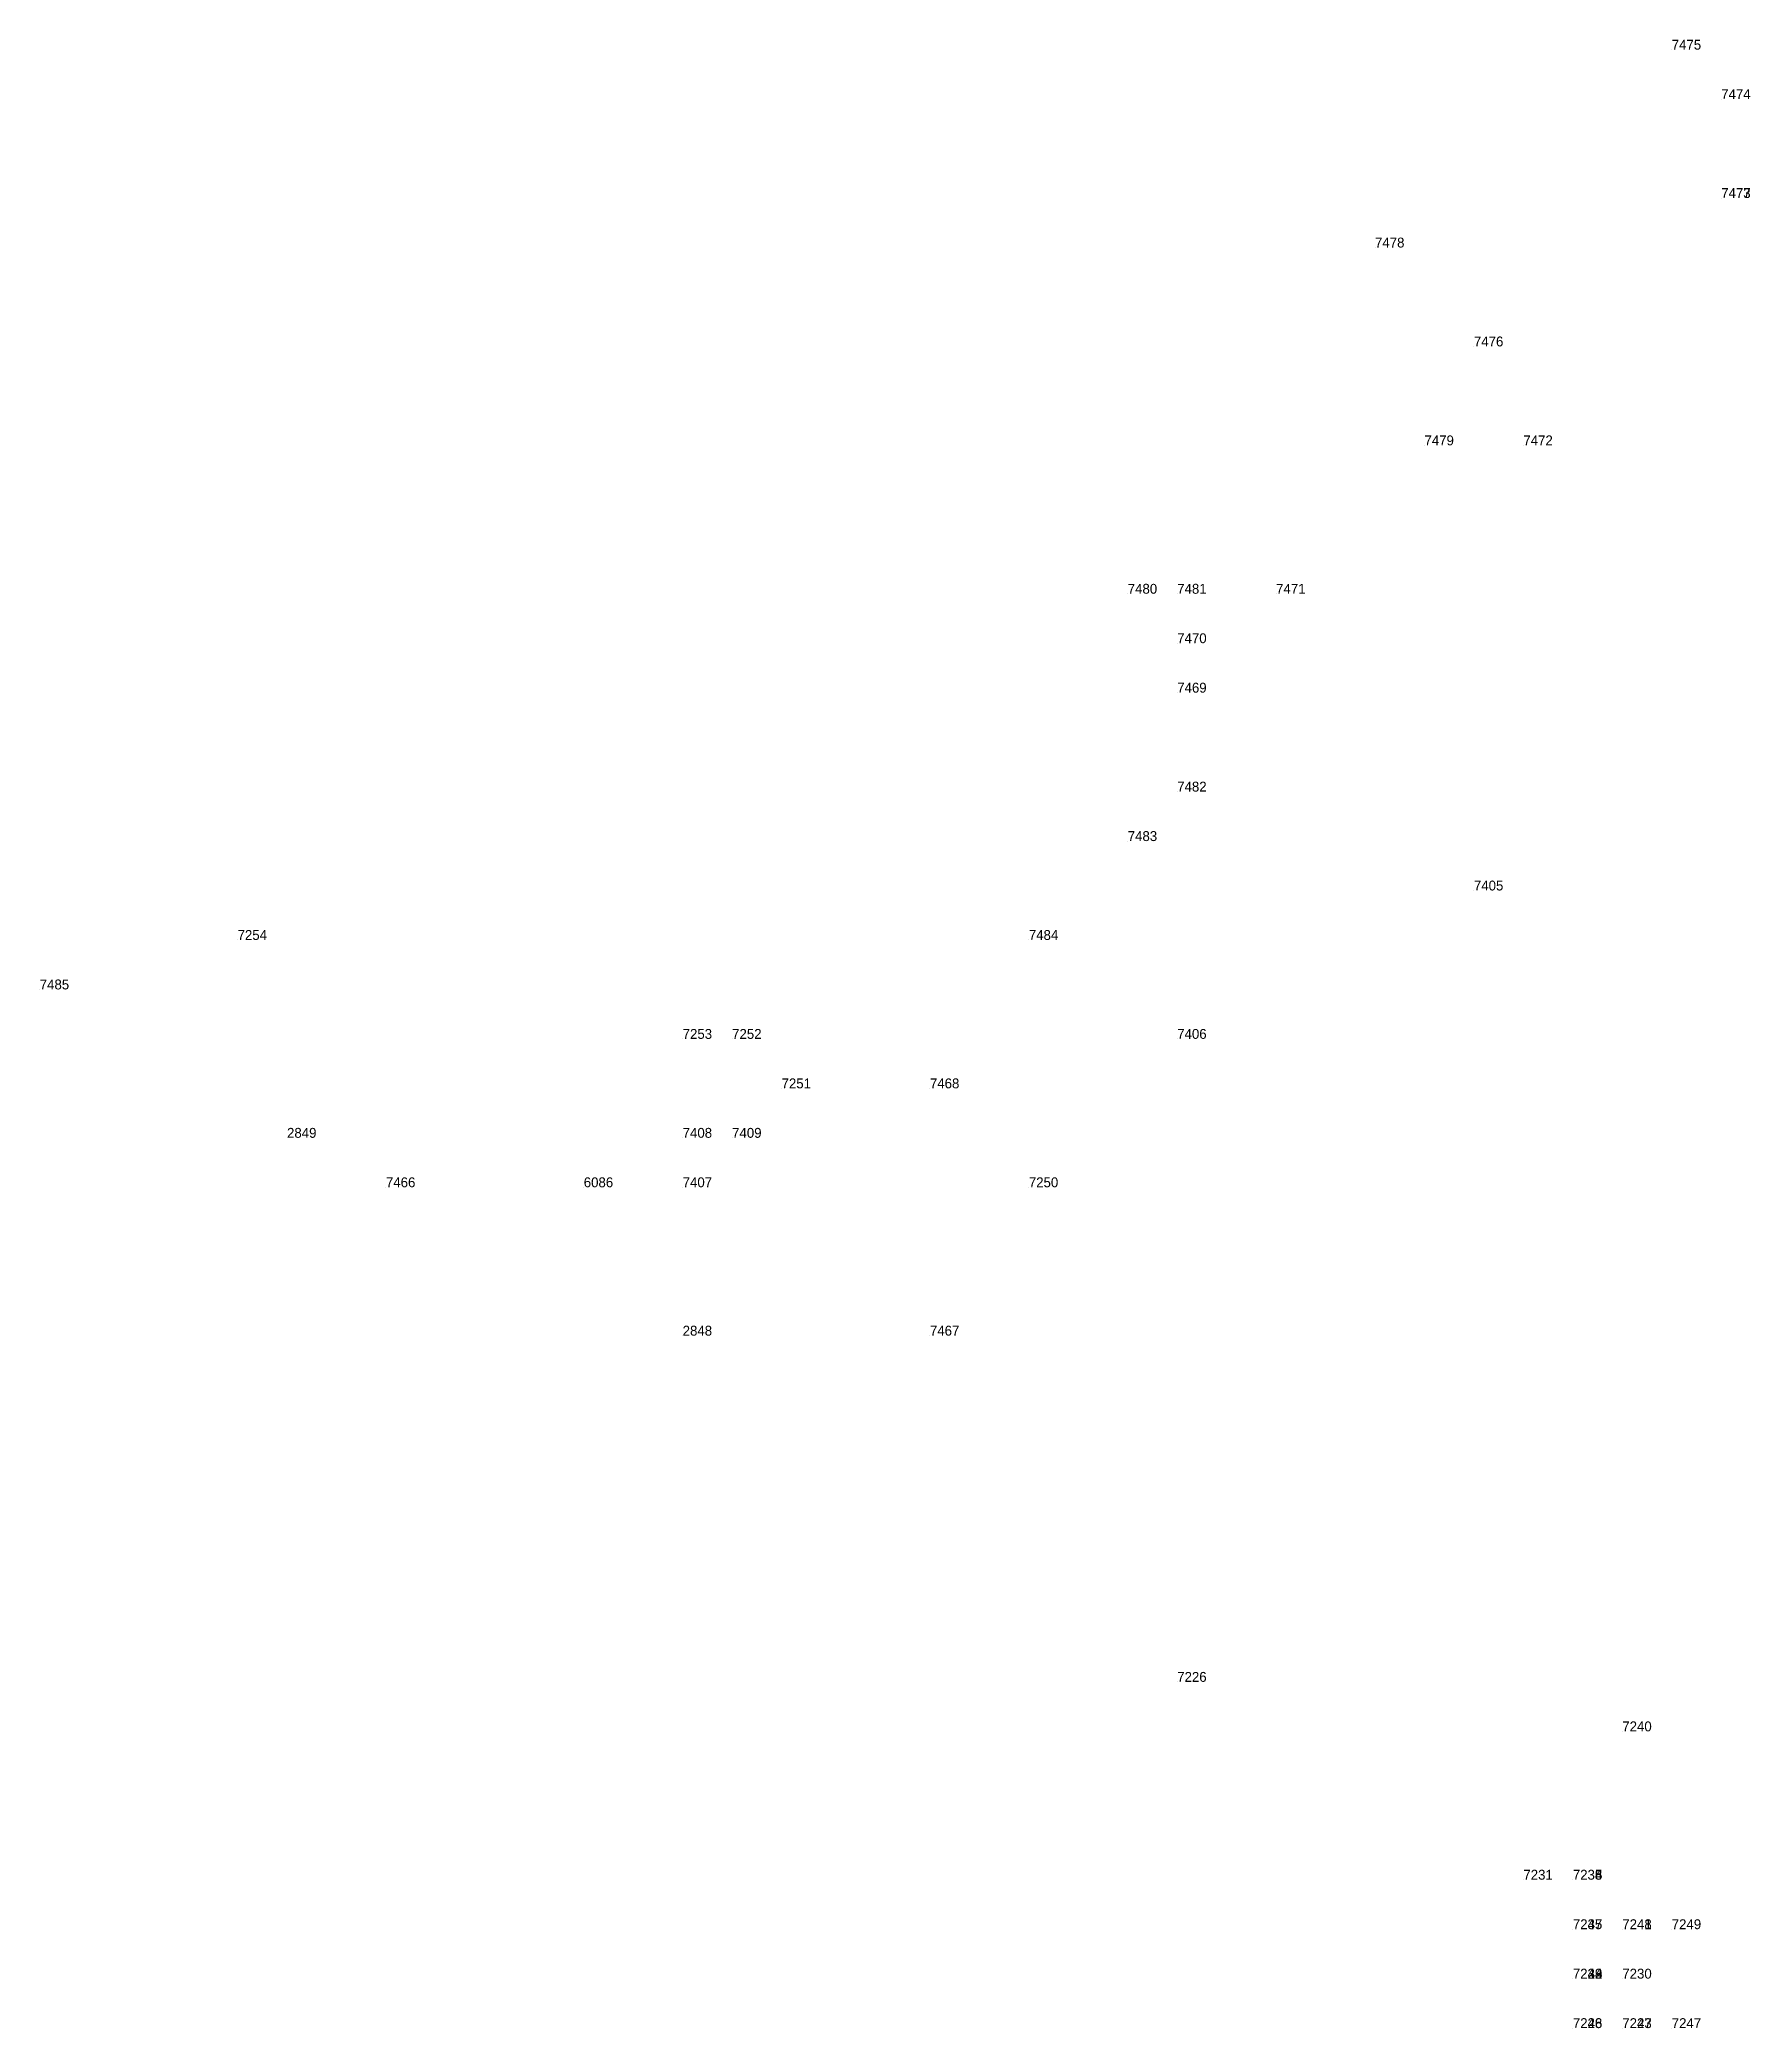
# Model space of a CAD drawing. Extents: x 535182 to 560328, y 1820963 to 1852759.
# Drawn here: x 543546 to 543580.59, y 1828045 to 1828085.2 of the extents above; entities that cross this region are included whole.
import ezdxf

# ---------------------------------------------------------------- set-up
doc = ezdxf.new("R2010")
doc.units = 0
doc.layers.add('Level 12', color=7, linetype='Continuous')
doc.layers.add('Level 7', color=7, linetype='Continuous')

msp = doc.modelspace()

# ---------------------------------------------------------------- texts
at = {"layer": 'Level 12'}
for s, p in [('7475', (543579, 1828085)), ('7474', (543580, 1828084)), ('7473', (543580, 1828082)), ('7477', (543580, 1828082)), ('7478', (543573, 1828081)), ('7476', (543575, 1828079)), ('7479', (543574, 1828077)), ('7472', (543576, 1828077)), ('7480', (543568, 1828074)), ('7481', (543569, 1828074)), ('7471', (543571, 1828074)), ('7470', (543569, 1828073)), ('7469', (543569, 1828072)), ('7482', (543569, 1828070)), ('7483', (543568, 1828069)), ('7405', (543575, 1828068)), ('7254', (543550, 1828067)), ('7484', (543566, 1828067)), ('7485', (543546, 1828066)), ('7253', (543559, 1828065)), ('7252', (543560, 1828065)), ('7406', (543569, 1828065)), ('7251', (543561, 1828064)), ('7468', (543564, 1828064)), ('2849', (543551, 1828063)), ('7408', (543559, 1828063)), ('7409', (543560, 1828063)), ('7466', (543553, 1828062)), ('6086', (543557, 1828062)), ('7407', (543559, 1828062)), ('7250', (543566, 1828062)), ('2848', (543559, 1828059)), ('7467', (543564, 1828059)), ('7226', (543569, 1828052)), ('7240', (543578, 1828051)), ('7231', (543576, 1828048)), ('7234', (543577, 1828048)), ('7235', (543577, 1828048)), ('7236', (543577, 1828048)), ('7238', (543577, 1828048)), ('7237', (543577, 1828047)), ('7245', (543577, 1828047)), ('7241', (543578, 1828047)), ('7248', (543578, 1828047)), ('7249', (543579, 1828047)), ('7229', (543577, 1828046)), ('7232', (543577, 1828046)), ('7233', (543577, 1828046)), ('7239', (543577, 1828046)), ('7242', (543577, 1828046)), ('7244', (543577, 1828046)), ('7230', (543578, 1828046)), ('7228', (543577, 1828045)), ('7246', (543577, 1828045)), ('7227', (543578, 1828045)), ('7243', (543578, 1828045)), ('7247', (543579, 1828045))]:
    msp.add_text(s, height=0.2, dxfattribs=at).set_placement(p)

# ---------------------------------------------------------------- linework, layer by layer
at = {"layer": 'Level 7'}
for p, q in [((543579, 1828085), (543579, 1828085)), ((543580, 1828084), (543580, 1828084)), ((543580, 1828082), (543580, 1828082)), ((543580, 1828082), (543580, 1828082)), ((543573, 1828081), (543573, 1828081)), ((543575, 1828079), (543575, 1828079)), ((543574, 1828077), (543574, 1828077)), ((543576, 1828077), (543576, 1828077)), ((543568, 1828074), (543568, 1828074)), ((543569, 1828074), (543569, 1828074)), ((543571, 1828074), (543571, 1828074)), ((543569, 1828073), (543569, 1828073)), ((543569, 1828072), (543569, 1828072)), ((543569, 1828070), (543569, 1828070)), ((543568, 1828069), (543568, 1828069)), ((543575, 1828068), (543575, 1828068)), ((543550, 1828067), (543550, 1828067)), ((543566, 1828067), (543566, 1828067)), ((543546, 1828066), (543546, 1828066)), ((543559, 1828065), (543559, 1828065)), ((543560, 1828065), (543560, 1828065)), ((543569, 1828065), (543569, 1828065)), ((543561, 1828064), (543561, 1828064)), ((543564, 1828064), (543564, 1828064)), ((543551, 1828063), (543551, 1828063)), ((543559, 1828063), (543559, 1828063)), ((543560, 1828063), (543560, 1828063)), ((543553, 1828062), (543553, 1828062)), ((543557, 1828062), (543557, 1828062)), ((543559, 1828062), (543559, 1828062)), ((543566, 1828062), (543566, 1828062)), ((543559, 1828059), (543559, 1828059)), ((543564, 1828059), (543564, 1828059)), ((543569, 1828052), (543569, 1828052)), ((543578, 1828051), (543578, 1828051)), ((543576, 1828048), (543576, 1828048)), ((543577, 1828048), (543577, 1828048)), ((543577, 1828048), (543577, 1828048)), ((543577, 1828048), (543577, 1828048)), ((543577, 1828048), (543577, 1828048)), ((543577, 1828047), (543577, 1828047)), ((543577, 1828047), (543577, 1828047)), ((543578, 1828047), (543578, 1828047)), ((543578, 1828047), (543578, 1828047)), ((543579, 1828047), (543579, 1828047)), ((543577, 1828046), (543577, 1828046)), ((543577, 1828046), (543577, 1828046)), ((543577, 1828046), (543577, 1828046)), ((543577, 1828046), (543577, 1828046)), ((543577, 1828046), (543577, 1828046)), ((543577, 1828046), (543577, 1828046)), ((543578, 1828046), (543578, 1828046)), ((543577, 1828045), (543577, 1828045)), ((543577, 1828045), (543577, 1828045)), ((543578, 1828045), (543578, 1828045)), ((543578, 1828045), (543578, 1828045)), ((543579, 1828045), (543579, 1828045))]:
    msp.add_line(p, q, dxfattribs=at)

msp.set_redraw_order([(e.dxf.handle, doc.entitydb.next_handle()) for e in msp.query("TEXT MTEXT ATTDEF DIMENSION ARC_DIMENSION")])  # texts and dimensions are drawn at this point

doc.saveas('drawing.dxf')
